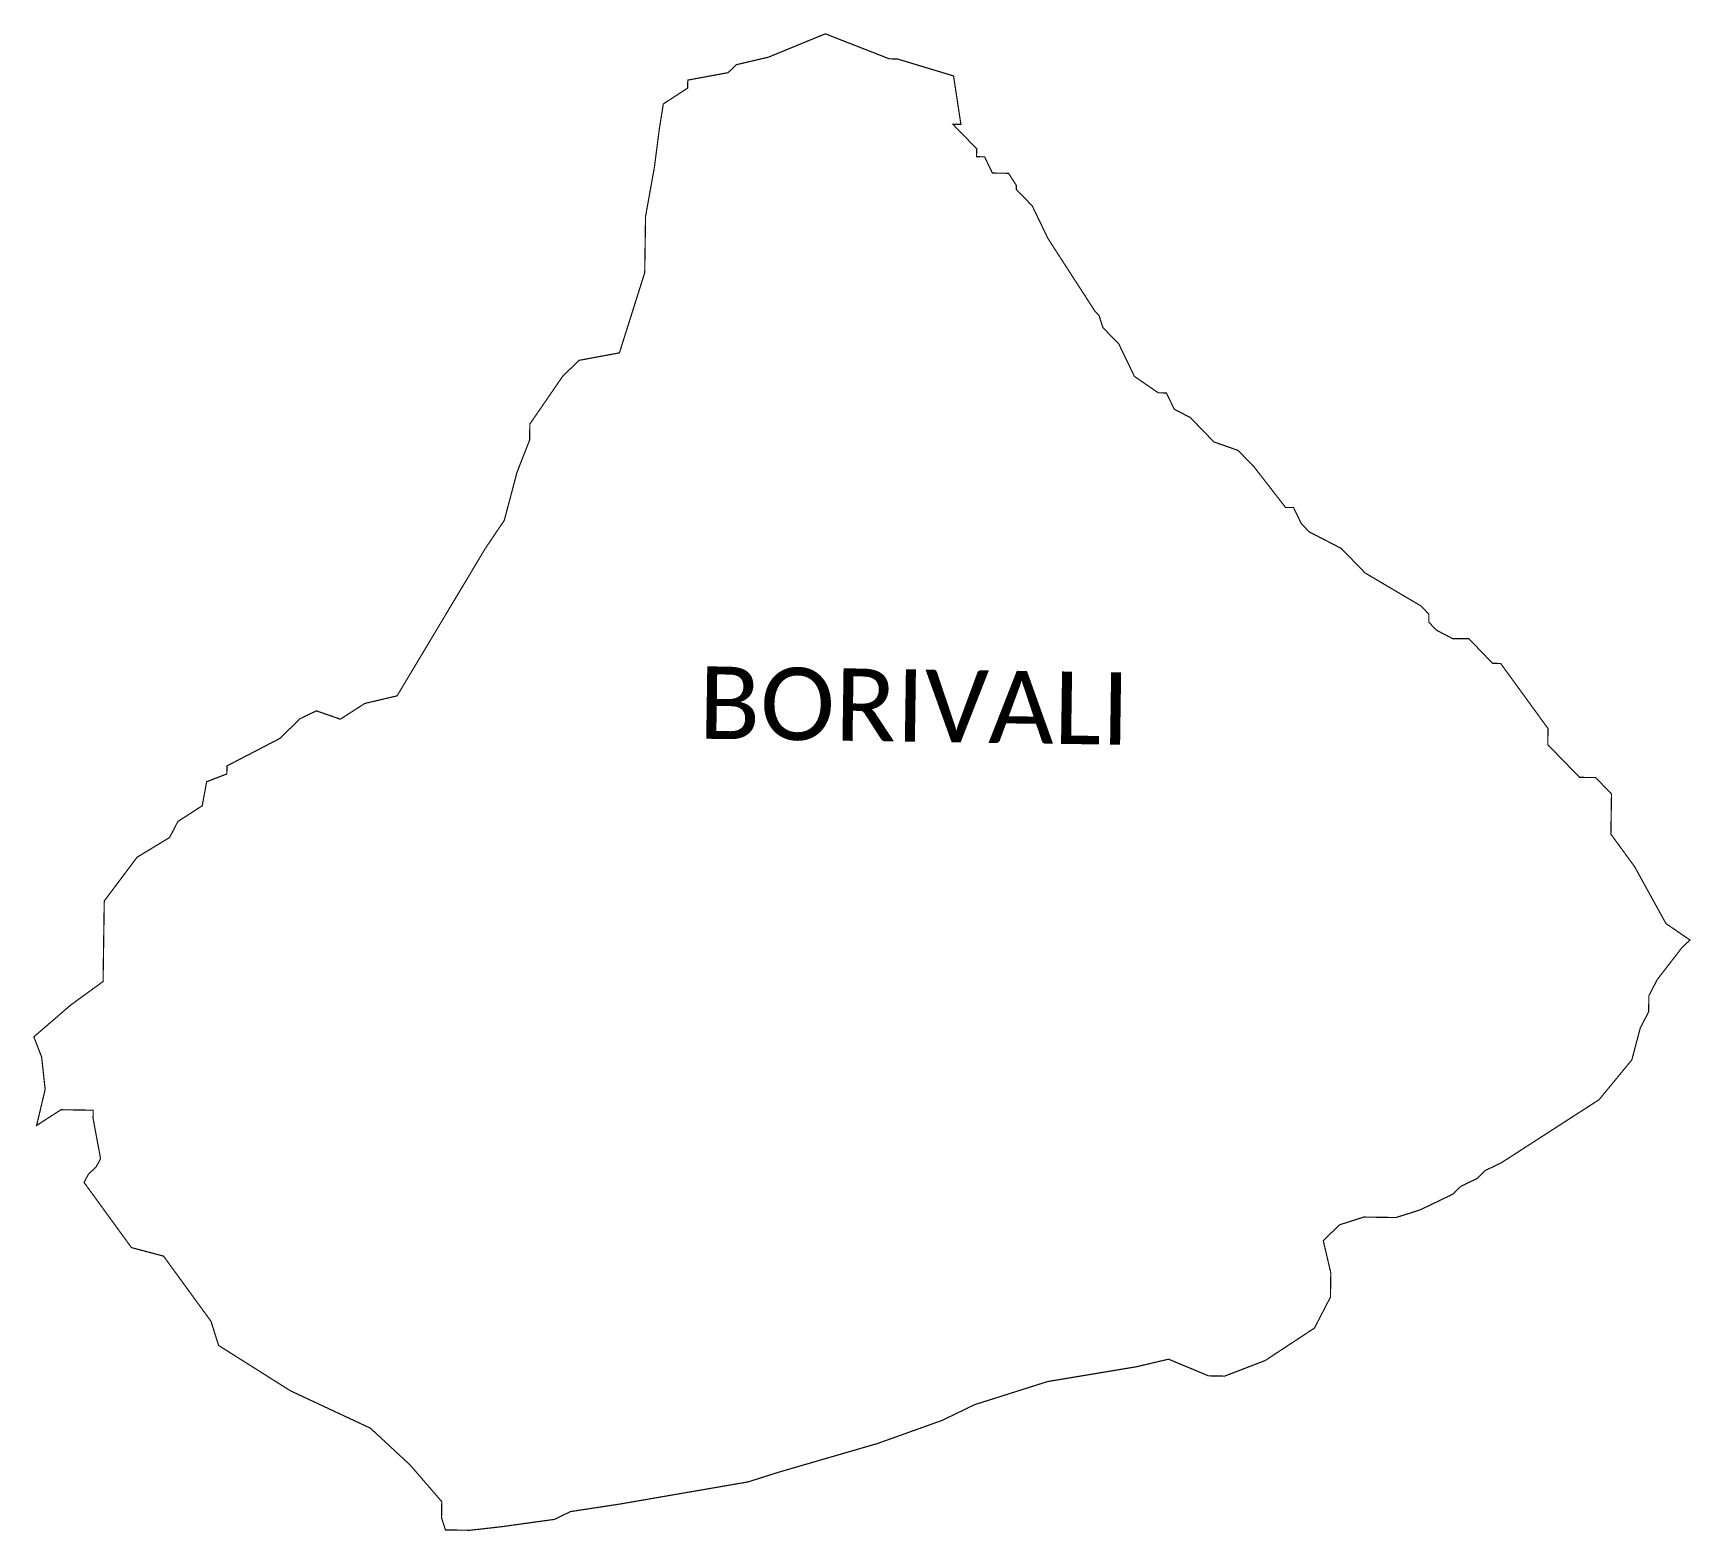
# Model space of a CAD drawing. Header units: metres. Extents: x 301149 to 305903, y 1950650 to 1953397.
# Drawn here: x 303092 to 305903, y 1950858 to 1953397 of the extents above; entities that cross this region are included whole.
import ezdxf

# ---------------------------------------------------------------- set-up
doc = ezdxf.new("R2010")
doc.units = ezdxf.units.M
doc.header["$MEASUREMENT"] = 0
doc.layers.add('VILLAGE NAME', color=250, linetype='Continuous')
doc.styles.get("Standard").update_dxf_attribs({"font": 'simplex.shx'})

msp = doc.modelspace()

# ---------------------------------------------------------------- texts
at = {"layer": 'VILLAGE NAME', "insert": (304221.7, 1952323.9), "char_height": 122.778, "attachment_point": 1, "rotation": 359.1736}
msp.add_mtext_dynamic_manual_height_columns('{\\fCalibri|b0|i0|c0|p34;BORIVALI}', width=1172, gutter_width=613.9, heights=[117.9], dxfattribs=at)

# ---------------------------------------------------------------- linework, layer by layer
at = {"color": 6, "const_width": 2, "flags": 128}
msp.add_lwpolyline([(304160.6, 1953277.4), (304201.9, 1953304.2), (304202.1, 1953317.8), (304270.5, 1953330.4), (304284.4, 1953343.9), (304339.2, 1953356.8), (304435.3, 1953396.3), (304543.9, 1953353.8), (304557.6, 1953353.6), (304652.7, 1953324.9), (304665.2, 1953242.8), (304651.6, 1953242.8), (304691.9, 1953201.5), (304691.7, 1953187.9), (304705.4, 1953187.7), (304718.6, 1953160.2), (304745.9, 1953159.8), (304759.3, 1953139.1), (304759.2, 1953132.3), (304786.1, 1953104.6), (304812.6, 1953049.6), (304825.9, 1953028.9), (304866, 1952966.9), (304892.7, 1952925.6), (304899.4, 1952918.6), (304906, 1952898.1), (304932.9, 1952870.4), (304959.4, 1952815.4), (304999.9, 1952787.5), (305013.6, 1952787.3), (305026.9, 1952759.8), (305054, 1952745.7), (305094.3, 1952704.2), (305135.1, 1952689.9), (305162, 1952662.3), (305215.6, 1952593.2), (305229.2, 1952593), (305242.5, 1952565.5), (305255.9, 1952551.7), (305310.2, 1952523.6), (305350.5, 1952482.1), (305445.3, 1952426.1), (305458.7, 1952412.2), (305458.5, 1952398.6), (305472, 1952384.7), (305499.1, 1952370.7), (305526.4, 1952370.7), (305566.7, 1952328.8), (305580.4, 1952328.6), (305660.7, 1952218.2), (305660.3, 1952190.9), (305714.1, 1952135.5), (305741.4, 1952135.1), (305768.3, 1952107.4), (305767.3, 1952039.2), (305807.5, 1951984), (305860.7, 1951887.6), (305901.3, 1951859.7), (305887.4, 1951846.3), (305845.7, 1951792.3), (305831.7, 1951765.2), (305831.3, 1951737.9), (305817.2, 1951710.8), (305802.8, 1951656.4), (305747.2, 1951588.9), (305581.8, 1951482.1), (305554.3, 1951468.8), (305540.5, 1951455.4), (305513, 1951442.1), (305499.1, 1951428.7), (305444.2, 1951402.2), (305403, 1951389.1), (305348.4, 1951389.9), (305307.3, 1951376.8), (305279.6, 1951349.9), (305292.4, 1951295.1), (305291.8, 1951254.2), (305264.6, 1951201.6), (305181.1, 1951146.6), (305112.4, 1951120.2), (305085.1, 1951120.6), (305017.3, 1951148.9), (304962.5, 1951136), (304811.9, 1951110.9), (304688.5, 1951071.8), (304633.5, 1951045.2), (304527.9, 1951007.4), (304523.7, 1951005.9), (304356.4, 1950957.3), (304304.3, 1950940.8), (304194.8, 1950921.9), (304085.3, 1950903), (304003.2, 1950890.5), (303975.8, 1950877.2), (303947.9, 1950873.4), (303908.3, 1950867.9), (303886.9, 1950864.9), (303832.2, 1950858.8), (303791.2, 1950859.4), (303784.6, 1950880), (303785, 1950907.3), (303731.3, 1950969.5), (303664, 1951031.9), (303528.4, 1951095.3), (303406.6, 1951172.2), (303393.6, 1951213.3), (303363.7, 1951254.3), (303313.2, 1951323.7), (303258.8, 1951338.1), (303178.5, 1951448.5), (303185.5, 1951462.1), (303199.4, 1951475.5), (303206.4, 1951489), (303193.7, 1951557.5), (303193.9, 1951571.1), (303139.3, 1951571.9), (303098, 1951545.2), (303112.5, 1951606.5), (303106.5, 1951661.2), (303093.3, 1951695.5), (303124.4, 1951722.3), (303155.5, 1951749.2), (303210.7, 1951789.3), (303212.7, 1951925.8), (303268.4, 1952000.1), (303323.5, 1952033.5), (303337.5, 1952060.6), (303378.8, 1952087.3), (303386.3, 1952128.1), (303420.6, 1952141.3), (303420.8, 1952154.9), (303510.2, 1952201.4), (303544.8, 1952235), (303572.3, 1952248.3), (303613, 1952234.1), (303654.4, 1952260.8), (303709.2, 1952273.7), (303753.6, 1952347.9), (303827.1, 1952470.6), (303857.7, 1952521.9), (303891, 1952571.4), (303912.6, 1952653), (303933.9, 1952707.3), (303934.3, 1952734.6), (303990.1, 1952815.7), (304017.8, 1952842.6), (304086.2, 1952855.3), (304129.1, 1952991.2), (304130.5, 1953086.7), (304145.6, 1953170.6), (304149.8, 1953203.7), (304153.8, 1953234.7), (304160.6, 1953277.4)], dxfattribs=at)

msp.set_redraw_order([(e.dxf.handle, doc.entitydb.next_handle()) for e in msp.query("TEXT MTEXT ATTDEF DIMENSION ARC_DIMENSION")])  # texts and dimensions are drawn at this point

doc.saveas('drawing.dxf')
